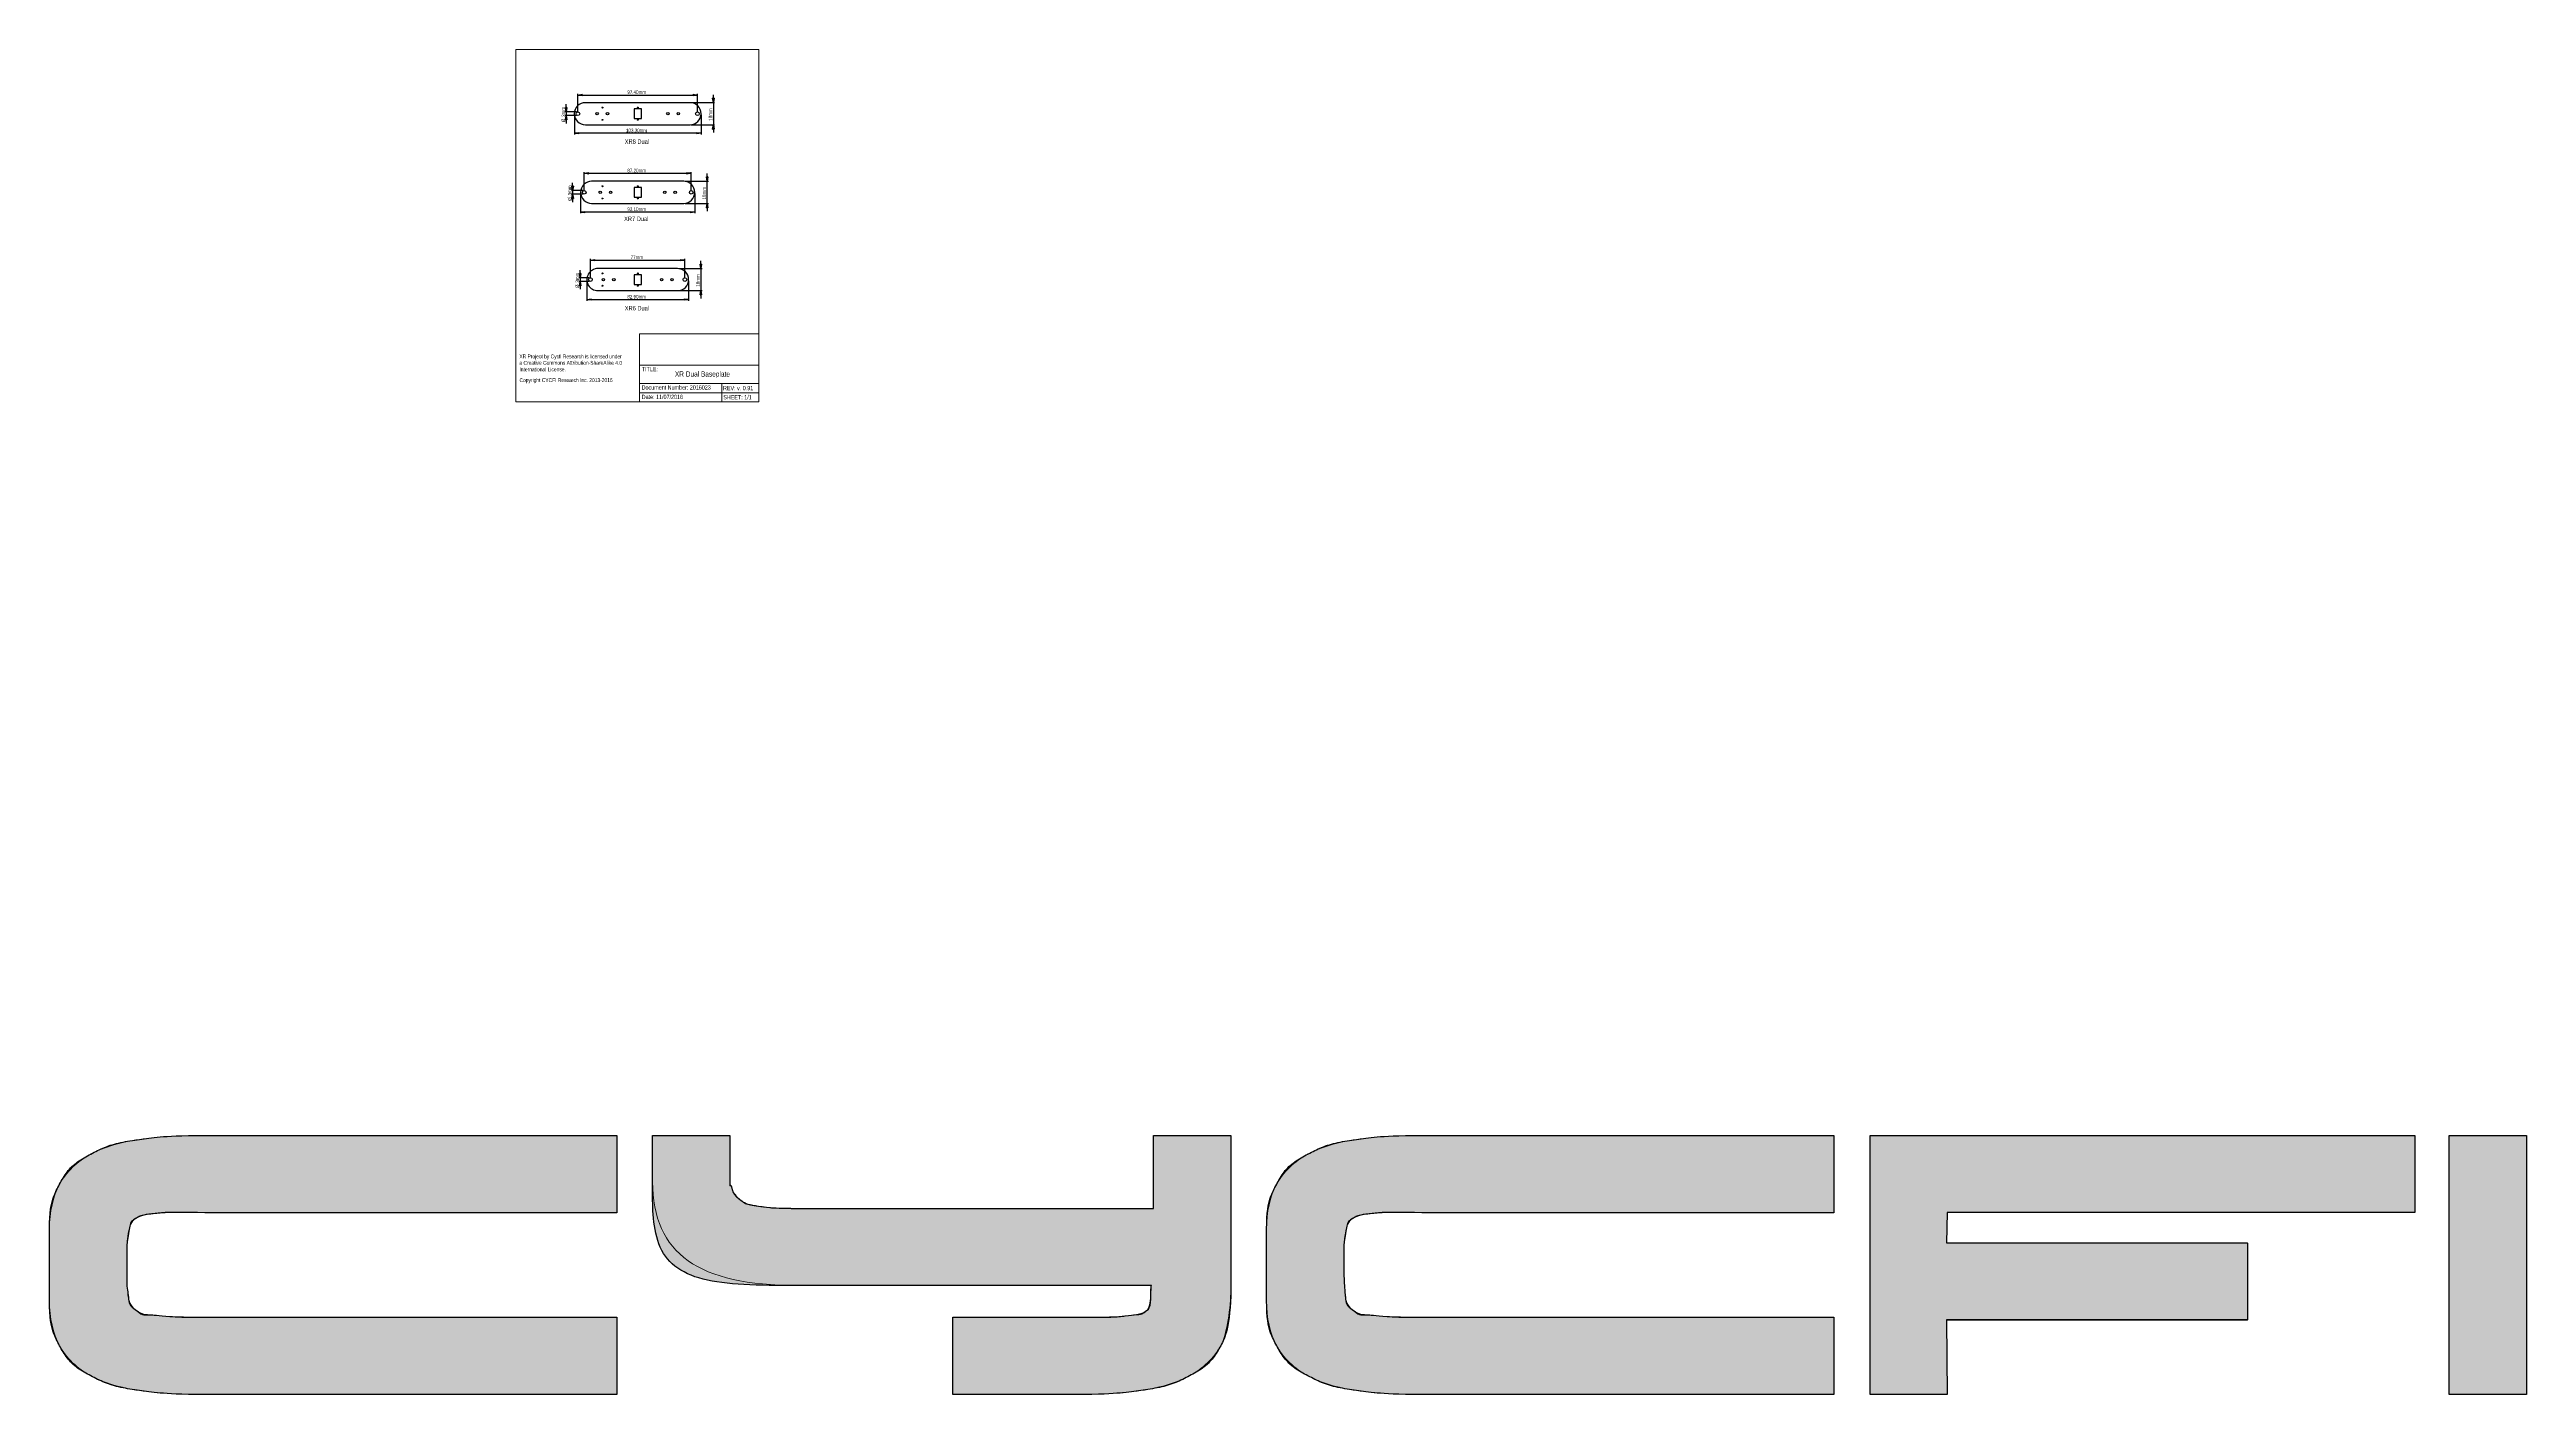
# Model space of a CAD drawing. Header units: millimetres. Extents: x -374 to 1644, y -804 to 292.
import ezdxf

# ---------------------------------------------------------------- set-up
doc = ezdxf.new("R2010")
doc.units = ezdxf.units.MM
doc.layers.add('LAYER_1', color=179, linetype='Continuous')
doc.styles.add('SLDTEXTSTYLE0', font='TXT', dxfattribs={"width": 0.75})
doc.dimstyles.new('SLDDIMSTYLE0', dxfattribs={"dimtxt": 2.910417, "dimasz": 3.556, "dimexe": 0, "dimexo": 0.0625, "dimgap": 0.727604, "dimtad": 1, "dimrnd": 1e-09, "dimzin": 12, "dimdsep": 46, "dimtxsty": 'SLDTEXTSTYLE0', "dimblk1": 'CLOSED', "dimblk2": 'CLOSED', "dimsah": 1, "dimcen": 0.09, "dimadec": 0, "dimazin": 3, "dimtfac": 1, "dimtmove": 0, "dimatfit": 0, "dimldrblk": 'CLOSED', "dimfxl": 1, "dimfrac": 2, "dimtolj": 1, "dimtzin": 12, "dimarcsym": 0})
doc.dimstyles.new('SLDDIMSTYLE1', dxfattribs={"dimtxt": 2.910417, "dimasz": 3.556, "dimexe": 0, "dimexo": 0.0625, "dimgap": 0.727604, "dimtad": 1, "dimrnd": 1e-09, "dimzin": 12, "dimdsep": 46, "dimtxsty": 'SLDTEXTSTYLE0', "dimblk1": 'CLOSED', "dimblk2": 'CLOSED', "dimsah": 1, "dimcen": 0.09, "dimadec": 0, "dimazin": 3, "dimtfac": 1, "dimtofl": 0, "dimtmove": 0, "dimatfit": 3, "dimldrblk": 'CLOSED', "dimfxl": 1, "dimfrac": 2, "dimtolj": 1, "dimtzin": 12, "dimarcsym": 0})
doc.dimstyles.new('SLDDIMSTYLE2', dxfattribs={"dimtxt": 2.910417, "dimasz": 3.556, "dimexe": 0, "dimexo": 0.0625, "dimgap": 0.727604, "dimtad": 1, "dimrnd": 1e-09, "dimzin": 4, "dimdsep": 46, "dimtxsty": 'SLDTEXTSTYLE0', "dimblk1": 'CLOSED', "dimblk2": 'CLOSED', "dimsah": 1, "dimcen": 0.09, "dimadec": 0, "dimazin": 1, "dimtfac": 1, "dimtofl": 0, "dimtmove": 0, "dimatfit": 3, "dimldrblk": 'CLOSED', "dimfxl": 1, "dimfrac": 2, "dimtolj": 1, "dimtzin": 12, "dimarcsym": 0})

# ---------------------------------------------------------------- blocks, each defined once
blk = doc.blocks.new('BLOCK 2')
at = {"layer": 'LAYER_1', "lineweight": 18}
for p, q in [((311.2, -160.8), (646.9, -160.8)), ((646.9, -160.8), (646.9, -223.7)), ((676.2, -160.8), (739.1, -160.8)), ((739.1, -160.8), (739.1, -199.3)), ((1084.4, -220.2), (1084.4, -160.8)), ((1084.4, -160.8), (1147.3, -160.8)), ((1147.3, -160.8), (1147.3, -286.7)), ((1303, -160.8), (1638.7, -160.8)), ((1638.7, -160.8), (1638.7, -223.7)), ((1668.3, -160.8), (2112.2, -160.8)), ((1668.3, -371.9), (1668.3, -160.8)), ((2112.2, -160.8), (2112.2, -223.7)), ((2140.3, -371.9), (2140.3, -160.8)), ((2140.3, -160.8), (2203.2, -160.8)), ((2203.2, -160.8), (2203.2, -371.9)), ((793.4, -220.2), (1084.4, -220.2)), ((184.7, -295.6), (184.7, -237.1)), ((646.9, -223.7), (311.2, -223.7)), ((1176.5, -295.6), (1176.5, -237.1)), ((1638.7, -223.7), (1303, -223.7)), ((1731.2, -223.7), (1730.7, -248.3)), ((2112.2, -223.7), (1731.2, -223.7)), ((247.7, -253.3), (247.7, -279.4)), ((1239.4, -253.3), (1239.4, -270.4)), ((1730.7, -248.3), (1975.9, -248.4)), ((1975.9, -248.4), (1975.9, -311.2)), ((311.2, -308.9), (646.9, -308.9)), ((646.9, -308.9), (646.9, -371.9)), ((920.9, -371.9), (920.9, -309)), ((920.9, -309), (1020.9, -309)), ((1303, -308.9), (1638.7, -308.9)), ((1638.7, -308.9), (1638.7, -371.9)), ((1975.9, -311.2), (1730.7, -311.2)), ((1730.7, -311.2), (1731.2, -371.9)), ((646.9, -371.9), (311.2, -371.9)), ((1020.9, -371.9), (920.9, -371.9)), ((1638.7, -371.9), (1303, -371.9)), ((1731.2, -371.9), (1668.3, -371.9)), ((2203.2, -371.9), (2140.3, -371.9))]:
    blk.add_line(p, q, dxfattribs=at)
for points, degree in [([(258.1, -164), (272.9, -161.9), (290.8, -160.8), (311.2, -160.8)], 3), ([(676.2, -198.5), (676.2, -191.9), (676.2, -160.8)], 2), ([(1249.9, -164), (1264.7, -161.9), (1282.6, -160.8), (1303, -160.8)], 3), ([(192.9, -200.6), (198.5, -190.3), (207.2, -182), (218.6, -175.9)], 3), ([(218.6, -175.9), (229.2, -170.3), (242.4, -166.3), (258.1, -164)], 3), ([(1184.7, -200.6), (1190.3, -190.3), (1199, -182), (1210.4, -175.9)], 3), ([(1210.4, -175.9), (1220.9, -170.3), (1234.2, -166.3), (1249.9, -164)], 3), ([(184.7, -237.1), (184.7, -222.8), (187.5, -210.6), (192.9, -200.6)], 3), ([(793.7, -283.1), (714, -283), (676.2, -257.4), (676.2, -198.5)], 3), ([(739.1, -199.3), (739.1, -203.4), (739.6, -199.6), (740.8, -203.9)], 3), ([(1176.5, -237.1), (1176.5, -222.8), (1179.3, -210.6), (1184.7, -200.6)], 3), ([(740.8, -203.9), (741.8, -207.7), (744.9, -211.2), (747.9, -213.5)], 3), ([(747.9, -213.5), (752.1, -216.7), (755.3, -217.2), (762.4, -218.4)], 3), ([(762.4, -218.4), (770.3, -219.6), (780.7, -220.2), (793.4, -220.2)], 3), ([(248.9, -240.5), (248, -248), (247.7, -249.8), (247.7, -253.3)], 3), ([(255.1, -228.5), (251.1, -230.8), (250.2, -234.3), (248.9, -240.5)], 3), ([(271, -224.4), (260.1, -225.6), (257.7, -227), (255.1, -228.5)], 3), ([(311.2, -223.7), (294.5, -223.7), (280.6, -223.3), (271, -224.4)], 3), ([(1240.7, -240.5), (1239.8, -248), (1239.4, -249.8), (1239.4, -253.3)], 3), ([(1246.9, -228.5), (1242.9, -230.8), (1242, -234.3), (1240.7, -240.5)], 3), ([(1262.8, -224.4), (1251.9, -225.6), (1249.5, -227), (1246.9, -228.5)], 3), ([(1303, -223.7), (1286.3, -223.7), (1272.4, -223.3), (1262.8, -224.4)], 3), ([(247.7, -279.4), (247.7, -282.9), (248.3, -286.9), (248.9, -292.3)], 3), ([(1239.4, -270.4), (1239.4, -273.9), (1240.1, -286.9), (1240.7, -292.3)], 3), ([(192.9, -332.1), (187.5, -322.1), (184.7, -309.8), (184.7, -295.6)], 3), ([(248.9, -292.3), (249.1, -292.4), (249.3, -298.7), (254.7, -302.8)], 3), ([(1082.6, -283.1), (873.4, -283.2), (793.7, -283.1)], 2), ([(1079.3, -303.1), (1082.8, -300), (1082.1, -283.6), (1082.6, -283.1)], 3), ([(1147.3, -286.7), (1147.3, -300.8), (1144.6, -322.1), (1139.1, -332.1)], 3), ([(1184.7, -332.1), (1179.3, -322.1), (1176.5, -309.8), (1176.5, -295.6)], 3), ([(1240.7, -292.3), (1240.9, -292.4), (1241, -298.7), (1246.4, -302.8)], 3), ([(254.7, -302.8), (261, -307.7), (264.2, -306.5), (271.5, -307.3)], 3), ([(271.5, -307.3), (281.2, -308.4), (294.5, -308.9), (311.2, -308.9)], 3), ([(1020.9, -309), (1037.6, -309), (1051.6, -309), (1061.1, -307.9)], 3), ([(1061.1, -307.9), (1071.8, -306.7), (1075.8, -306.1), (1079.3, -303.1)], 3), ([(1246.4, -302.8), (1252.8, -307.7), (1256, -306.5), (1263.3, -307.3)], 3), ([(1263.3, -307.3), (1272.9, -308.4), (1286.3, -308.9), (1303, -308.9)], 3), ([(218.6, -356.8), (207.2, -350.7), (198.5, -342.4), (192.9, -332.1)], 3), ([(1139.1, -332.1), (1133.5, -342.4), (1124.9, -350.7), (1113.4, -356.8)], 3), ([(1210.4, -356.8), (1199, -350.7), (1190.3, -342.4), (1184.7, -332.1)], 3), ([(258.1, -368.7), (242.4, -366.4), (229.2, -362.4), (218.6, -356.8)], 3), ([(1113.4, -356.8), (1102.9, -362.4), (1089.6, -366.4), (1074, -368.7)], 3), ([(1249.9, -368.7), (1234.2, -366.4), (1220.9, -362.4), (1210.4, -356.8)], 3), ([(311.2, -371.9), (290.7, -371.9), (272.9, -370.8), (258.1, -368.7)], 3), ([(1074, -368.7), (1059.2, -370.8), (1041.3, -371.9), (1020.9, -371.9)], 3), ([(1303, -371.9), (1282.5, -371.9), (1264.6, -370.8), (1249.9, -368.7)], 3)]:
    blk.add_open_spline(points, degree=degree, dxfattribs=at)
blk = doc.blocks.new('SW_NOTE_0')
at = {"layer": 'LAYER_1', "color": 0, "char_height": 3.175, "attachment_point": 1, "style": 'SLDTEXTSTYLE0'}
for s, insert in [('XR Project by Cycfi Research is licensed under', (0, 4.1)), ('a Creative Commons Attribution-ShareAlike 4.0', (0, -1.1)), ('International License.', (0, -6.4))]:
    blk.add_mtext(s, dxfattribs=dict(at, insert=insert))
blk = doc.blocks.new('_CLOSED')
at = {"color": 0, "linetype": 'ByBlock', "lineweight": -2}
for p, q in [((-1, 0.166667), (0, 0)), ((-1, 0.166667), (-1, -0.166667)), ((0, 0), (-1, -0.166667)), ((0, 0), (-1, 0))]:
    blk.add_line(p, q, dxfattribs=at)
blk = doc.blocks.new('_D')
at = {"layer": 'LAYER_1'}
for p, q in [((65.7, 106.3), (57.3, 106.3)), ((65.7, 103.3), (57.3, 103.3)), ((58.3, 106.3), (58.3, 112.6)), ((58.3, 106.3), (58.3, 103.3)), ((58.3, 103.3), (58.3, 96.9))]:
    blk.add_line(p, q, dxfattribs=at)
at = {"layer": 'LAYER_1', "xscale": 3.556, "yscale": 3.556}
for p, rotation in [((58.3, 106.3, -1.5), 270), ((58.3, 103.3, -1.5), 90)]:
    blk.add_blockref('_CLOSED', p, dxfattribs=dict(at, rotation=rotation))
at = {"layer": 'LAYER_1', "char_height": 2.91, "attachment_point": 1, "rotation": 90, "style": 'SLDTEXTSTYLE0'}
for s, insert in [('3mm', (54.6, 102.3)), ('%%c', (54.6, 97.9))]:
    blk.add_mtext(s, dxfattribs=dict(at, insert=insert))
blk = doc.blocks.new('_D_1')
at = {"layer": 'LAYER_1'}
for p, q in [((66.7, 105.8), (66.7, 121.6)), ((143.7, 105.8), (143.7, 121.6)), ((66.7, 120.6), (143.7, 120.6))]:
    blk.add_line(p, q, dxfattribs=at)
at = {"layer": 'LAYER_1', "xscale": 3.556, "yscale": 3.556, "rotation": 180}
blk.add_blockref('_CLOSED', (66.7, 120.6, -1.5), dxfattribs=at)
at = {"layer": 'LAYER_1', "xscale": 3.556, "yscale": 3.556}
blk.add_blockref('_CLOSED', (143.7, 120.6, -1.5), dxfattribs=at)
at = {"layer": 'LAYER_1', "insert": (99.5, 124.4), "char_height": 2.91, "attachment_point": 1, "style": 'SLDTEXTSTYLE0'}
blk.add_mtext('77mm', dxfattribs=at)
blk = doc.blocks.new('_D_2')
at = {"layer": 'LAYER_1'}
for p, q in [((138.7, 113.8), (157.7, 113.8)), ((156.7, 113.8), (156.7, 120.1)), ((156.7, 113.8), (156.7, 95.8)), ((138.7, 95.8), (157.7, 95.8)), ((156.7, 95.8), (156.7, 89.4))]:
    blk.add_line(p, q, dxfattribs=at)
at = {"layer": 'LAYER_1', "xscale": 3.556, "yscale": 3.556}
for p, rotation in [((156.7, 113.8, -1.5), 270), ((156.7, 95.8, -1.5), 90)]:
    blk.add_blockref('_CLOSED', p, dxfattribs=dict(at, rotation=rotation))
at = {"layer": 'LAYER_1', "insert": (152.9, 99), "char_height": 2.91, "attachment_point": 1, "rotation": 90, "style": 'SLDTEXTSTYLE0'}
blk.add_mtext('18mm', dxfattribs=at)
blk = doc.blocks.new('_D_3')
at = {"layer": 'LAYER_1'}
for p, q in [((63.8, 103.8), (63.8, 87.6)), ((146.7, 103.8), (146.7, 87.6)), ((63.8, 88.6), (146.7, 88.6))]:
    blk.add_line(p, q, dxfattribs=at)
at = {"layer": 'LAYER_1', "xscale": 3.556, "yscale": 3.556, "rotation": 180}
blk.add_blockref('_CLOSED', (63.8, 88.6, -1.5), dxfattribs=at)
at = {"layer": 'LAYER_1', "xscale": 3.556, "yscale": 3.556}
blk.add_blockref('_CLOSED', (146.7, 88.6, -1.5), dxfattribs=at)
at = {"layer": 'LAYER_1', "insert": (96.8, 92.3), "char_height": 2.91, "attachment_point": 1, "style": 'SLDTEXTSTYLE0'}
blk.add_mtext('82.90mm', dxfattribs=at)
blk = doc.blocks.new('_D_4')
at = {"layer": 'LAYER_1'}
for p, q in [((52.2, 177.4), (52.2, 183.7)), ((60.6, 177.4), (51.2, 177.4)), ((60.6, 174.4), (51.2, 174.4)), ((52.2, 177.4), (52.2, 174.4)), ((52.2, 174.4), (52.2, 168))]:
    blk.add_line(p, q, dxfattribs=at)
at = {"layer": 'LAYER_1', "xscale": 3.556, "yscale": 3.556}
for p, rotation in [((52.2, 177.4, -1.5), 270), ((52.2, 174.4, -1.5), 90)]:
    blk.add_blockref('_CLOSED', p, dxfattribs=dict(at, rotation=rotation))
at = {"layer": 'LAYER_1', "char_height": 2.91, "attachment_point": 1, "rotation": 90, "style": 'SLDTEXTSTYLE0'}
for s, insert in [('%%c', (48.4, 169)), ('3mm', (48.4, 173.4))]:
    blk.add_mtext(s, dxfattribs=dict(at, insert=insert))
blk = doc.blocks.new('_D_5')
at = {"layer": 'LAYER_1'}
for p, q in [((143.8, 184.9), (162.8, 184.9)), ((161.8, 184.9), (161.8, 191.2)), ((161.8, 166.9), (161.8, 184.9)), ((143.8, 166.9), (162.8, 166.9)), ((161.8, 166.9), (161.8, 160.5))]:
    blk.add_line(p, q, dxfattribs=at)
at = {"layer": 'LAYER_1', "xscale": 3.556, "yscale": 3.556}
for p, rotation in [((161.8, 184.9, -1.5), 270), ((161.8, 166.9, -1.5), 90)]:
    blk.add_blockref('_CLOSED', p, dxfattribs=dict(at, rotation=rotation))
at = {"layer": 'LAYER_1', "insert": (158, 170.1), "char_height": 2.91, "attachment_point": 1, "rotation": 90, "style": 'SLDTEXTSTYLE0'}
blk.add_mtext('18mm', dxfattribs=at)
blk = doc.blocks.new('_D_6')
at = {"layer": 'LAYER_1'}
for p, q in [((61.6, 176.9), (61.6, 192.4)), ((61.6, 191.4), (148.8, 191.4)), ((148.8, 176.9), (148.8, 192.4))]:
    blk.add_line(p, q, dxfattribs=at)
at = {"layer": 'LAYER_1', "xscale": 3.556, "yscale": 3.556, "rotation": 180}
blk.add_blockref('_CLOSED', (61.6, 191.4, -1.5), dxfattribs=at)
at = {"layer": 'LAYER_1', "xscale": 3.556, "yscale": 3.556}
blk.add_blockref('_CLOSED', (148.8, 191.4, -1.5), dxfattribs=at)
at = {"layer": 'LAYER_1', "insert": (96.8, 195.1), "char_height": 2.91, "attachment_point": 1, "style": 'SLDTEXTSTYLE0'}
blk.add_mtext('87.20mm', dxfattribs=at)
blk = doc.blocks.new('_D_7')
at = {"layer": 'LAYER_1'}
for p, q in [((58.7, 174.9), (58.7, 158.8)), ((151.8, 174.9), (151.8, 158.8)), ((151.8, 159.8), (58.7, 159.8))]:
    blk.add_line(p, q, dxfattribs=at)
at = {"layer": 'LAYER_1', "xscale": 3.556, "yscale": 3.556, "rotation": 180}
blk.add_blockref('_CLOSED', (58.7, 159.8, -1.5), dxfattribs=at)
at = {"layer": 'LAYER_1', "xscale": 3.556, "yscale": 3.556}
blk.add_blockref('_CLOSED', (151.8, 159.8, -1.5), dxfattribs=at)
at = {"layer": 'LAYER_1', "insert": (96.8, 163.6), "char_height": 2.91, "attachment_point": 1, "style": 'SLDTEXTSTYLE0'}
blk.add_mtext('93.10mm', dxfattribs=at)
blk = doc.blocks.new('_D_8')
at = {"layer": 'LAYER_1'}
for p, q in [((56.5, 241), (56.5, 256.2)), ((56.5, 255.2), (153.9, 255.2)), ((153.9, 241), (153.9, 256.2))]:
    blk.add_line(p, q, dxfattribs=at)
at = {"layer": 'LAYER_1', "xscale": 3.556, "yscale": 3.556, "rotation": 180}
blk.add_blockref('_CLOSED', (56.5, 255.2, -1.5), dxfattribs=at)
at = {"layer": 'LAYER_1', "xscale": 3.556, "yscale": 3.556}
blk.add_blockref('_CLOSED', (153.9, 255.2, -1.5), dxfattribs=at)
at = {"layer": 'LAYER_1', "insert": (96.8, 259), "char_height": 2.91, "attachment_point": 1, "style": 'SLDTEXTSTYLE0'}
blk.add_mtext('97.40mm', dxfattribs=at)
blk = doc.blocks.new('_D_9')
at = {"layer": 'LAYER_1'}
for p, q in [((148.9, 249), (167.9, 249)), ((166.9, 249), (166.9, 255.3)), ((166.9, 249), (166.9, 231)), ((148.9, 231), (167.9, 231)), ((166.9, 231), (166.9, 224.6))]:
    blk.add_line(p, q, dxfattribs=at)
at = {"layer": 'LAYER_1', "xscale": 3.556, "yscale": 3.556}
for p, rotation in [((166.9, 249, -1.5), 270), ((166.9, 231, -1.5), 90)]:
    blk.add_blockref('_CLOSED', p, dxfattribs=dict(at, rotation=rotation))
at = {"layer": 'LAYER_1', "insert": (163.1, 234.2), "char_height": 2.91, "attachment_point": 1, "rotation": 90, "style": 'SLDTEXTSTYLE0'}
blk.add_mtext('18mm', dxfattribs=at)
blk = doc.blocks.new('_D_10')
at = {"layer": 'LAYER_1'}
for p, q in [((46.9, 241.5), (46.9, 247.8)), ((55.5, 241.5), (45.9, 241.5)), ((55.5, 238.5), (45.9, 238.5)), ((46.9, 241.5), (46.9, 238.5)), ((46.9, 238.5), (46.9, 232.1))]:
    blk.add_line(p, q, dxfattribs=at)
at = {"layer": 'LAYER_1', "xscale": 3.556, "yscale": 3.556}
for p, rotation in [((46.9, 241.5, -1.5), 270), ((46.9, 238.5, -1.5), 90)]:
    blk.add_blockref('_CLOSED', p, dxfattribs=dict(at, rotation=rotation))
at = {"layer": 'LAYER_1', "char_height": 2.91, "attachment_point": 1, "rotation": 90, "style": 'SLDTEXTSTYLE0'}
for s, insert in [('3mm', (43.2, 237.4)), ('%%c', (43.2, 233.1))]:
    blk.add_mtext(s, dxfattribs=dict(at, insert=insert))
blk = doc.blocks.new('_D_11')
at = {"layer": 'LAYER_1'}
for p, q in [((53.6, 239), (53.6, 223.1)), ((156.9, 224.1), (53.6, 224.1)), ((156.9, 239), (156.9, 223.1))]:
    blk.add_line(p, q, dxfattribs=at)
at = {"layer": 'LAYER_1', "xscale": 3.556, "yscale": 3.556, "rotation": 180}
blk.add_blockref('_CLOSED', (53.6, 224.1, -1.5), dxfattribs=at)
at = {"layer": 'LAYER_1', "xscale": 3.556, "yscale": 3.556}
blk.add_blockref('_CLOSED', (156.9, 224.1, -1.5), dxfattribs=at)
at = {"layer": 'LAYER_1', "insert": (95.7, 227.8), "char_height": 2.91, "attachment_point": 1, "style": 'SLDTEXTSTYLE0'}
blk.add_mtext('103.30mm', dxfattribs=at)

msp = doc.modelspace()

# ---------------------------------------------------------------- hatches: boundary and pattern name
at = {"layer": 'LAYER_1'}
h = msp.add_hatch(color=250, dxfattribs=at)
edge = h.paths.add_edge_path(flags=0)
edge.add_line((88.145, -740.747), (88.145, -803.663))
edge.add_line((88.145, -803.663), (-247.604, -803.663))
edge.add_spline(control_points=[(-247.604, -803.663), (-268.081, -803.663), (-285.941, -802.587), (-300.703, -800.46), (-316.366, -798.211), (-329.65, -794.212), (-340.168, -788.603), (-351.613, -782.504), (-360.268, -774.182), (-365.877, -763.866), (-371.293, -753.907), (-374.059, -741.639), (-374.059, -727.411)], knot_values=[0, 0, 0, 0, 1, 2, 3, 4, 5, 6, 7, 8, 9, 10, 10, 10, 10], weights=[1, 1, 1, 1, 1, 1, 1, 1, 1, 1, 1, 1, 1], degree=3, periodic=0)
edge.add_line((-374.059, -727.411), (-374.059, -668.87))
edge.add_spline(control_points=[(-374.059, -668.87), (-374.059, -654.641), (-371.293, -642.373), (-365.868, -632.406), (-360.268, -622.098), (-351.613, -613.776), (-340.159, -607.668), (-329.65, -602.068), (-316.366, -598.069), (-300.694, -595.82), (-285.879, -593.694), (-268.019, -592.617), (-247.604, -592.617)], knot_values=[0, 0, 0, 0, 1, 2, 3, 4, 5, 6, 7, 8, 9, 10, 10, 10, 10], weights=[1, 1, 1, 1, 1, 1, 1, 1, 1, 1, 1, 1, 1], degree=3, periodic=0)
edge.add_line((-247.604, -592.617), (88.145, -592.617))
edge.add_line((88.145, -592.617), (88.145, -655.534))
edge.add_line((88.145, -655.534), (-247.604, -655.534))
edge.add_spline(control_points=[(-247.604, -655.534), (-264.318, -655.534), (-278.196, -655.131), (-287.822, -656.208), (-298.664, -657.406), (-301.088, -658.754), (-303.669, -660.259), (-307.721, -662.622), (-308.587, -666.148), (-309.9, -672.317), (-310.818, -679.834), (-311.133, -681.584), (-311.133, -685.093)], knot_values=[0, 0, 0, 0, 1, 2, 3, 4, 5, 6, 7, 8, 9, 10, 10, 10, 10], weights=[1, 1, 1, 1, 1, 1, 1, 1, 1, 1, 1, 1, 1], degree=3, periodic=0)
edge.add_line((-311.133, -685.093), (-311.133, -711.196))
edge.add_spline(control_points=[(-311.133, -711.196), (-311.133, -714.696), (-310.495, -718.713), (-309.856, -724.051), (-309.716, -724.243), (-309.541, -730.491), (-304.133, -734.63), (-297.806, -739.469), (-294.569, -738.349), (-287.288, -739.137), (-277.645, -740.178), (-264.3, -740.747), (-247.604, -740.747)], knot_values=[0, 0, 0, 0, 1, 2, 3, 4, 5, 6, 7, 8, 9, 10, 10, 10, 10], weights=[1, 1, 1, 1, 1, 1, 1, 1, 1, 1, 1, 1, 1], degree=3, periodic=0)
edge.add_line((-247.604, -740.747), (88.145, -740.747))
h = msp.add_hatch(color=250, dxfattribs=at)
edge = h.paths.add_edge_path(flags=0)
edge.add_spline(control_points=[(588.519, -718.45), (588.519, -732.644), (585.762, -753.916), (580.337, -763.874), (574.719, -774.191), (566.073, -782.504), (554.637, -788.612), (544.118, -794.23), (530.844, -798.203), (515.163, -800.46), (500.357, -802.595), (482.497, -803.663), (462.073, -803.663)], knot_values=[0, 0, 0, 0, 1, 2, 3, 4, 5, 6, 7, 8, 9, 10, 10, 10, 10], weights=[1, 1, 1, 1, 1, 1, 1, 1, 1, 1, 1, 1, 1], degree=3, periodic=0)
edge.add_line((462.073, -803.663), (362.107, -803.663))
edge.add_line((362.107, -803.663), (362.107, -740.755))
edge.add_line((362.107, -740.755), (462.073, -740.755))
edge.add_spline(control_points=[(462.073, -740.755), (478.769, -740.755), (492.814, -740.79), (502.335, -739.714), (513.028, -738.524), (517.035, -737.894), (520.501, -734.884), (524.001, -731.839), (523.301, -715.388), (523.808, -714.924)], knot_values=[0, 0, 0, 0, 1, 2, 3, 4, 5, 6, 7, 7, 7, 7], weights=[1, 1, 1, 1, 1, 1, 1, 1, 1, 1], degree=3, periodic=0)
edge.add_spline(control_points=[(523.808, -714.924), (314.609, -715.038), (234.892, -714.924), (155.174, -714.81), (117.372, -689.18), (117.372, -630.35), (117.372, -623.704), (117.372, -592.617)], knot_values=[0, 0, 0, 0, 1, 2, 3, 4, 5, 5, 5, 5], weights=[1, 1, 1, 1, 1, 1, 1, 1], degree=3, periodic=0)
edge.add_line((117.372, -592.617), (180.28, -592.617))
edge.add_line((180.28, -592.617), (180.28, -631.102))
edge.add_spline(control_points=[(180.28, -631.102), (180.28, -635.224), (180.84, -631.365), (181.986, -635.688), (182.992, -639.485), (186.072, -643.012), (189.109, -645.313), (193.3, -648.472), (196.468, -649.05), (203.6, -650.152), (211.519, -651.386), (221.95, -652.016), (234.585, -652.016)], knot_values=[0, 0, 0, 0, 1, 2, 3, 4, 5, 6, 7, 8, 9, 10, 10, 10, 10], weights=[1, 1, 1, 1, 1, 1, 1, 1, 1, 1, 1, 1, 1], degree=3, periodic=0)
edge.add_line((234.585, -652.016), (525.602, -652.016))
edge.add_line((525.602, -652.016), (525.602, -592.617))
edge.add_line((525.602, -592.617), (588.519, -592.617))
edge.add_line((588.519, -592.617), (588.519, -718.45))
h = msp.add_hatch(color=250, dxfattribs=at)
edge = h.paths.add_edge_path(flags=0)
edge.add_line((1079.936, -740.747), (1079.936, -803.663))
edge.add_line((1079.936, -803.663), (744.178, -803.663))
edge.add_spline(control_points=[(744.178, -803.663), (723.701, -803.663), (705.833, -802.587), (691.079, -800.46), (675.416, -798.211), (662.133, -794.212), (651.614, -788.603), (640.173, -782.504), (631.519, -774.182), (625.901, -763.866), (620.484, -753.907), (617.728, -741.639), (617.728, -727.411)], knot_values=[0, 0, 0, 0, 1, 2, 3, 4, 5, 6, 7, 8, 9, 10, 10, 10, 10], weights=[1, 1, 1, 1, 1, 1, 1, 1, 1, 1, 1, 1, 1], degree=3, periodic=0)
edge.add_line((617.728, -727.411), (617.728, -668.87))
edge.add_spline(control_points=[(617.728, -668.87), (617.728, -654.641), (620.484, -642.373), (625.91, -632.406), (631.519, -622.098), (640.173, -613.776), (651.614, -607.668), (662.133, -602.068), (675.416, -598.069), (691.097, -595.82), (705.903, -593.694), (723.771, -592.617), (744.178, -592.617)], knot_values=[0, 0, 0, 0, 1, 2, 3, 4, 5, 6, 7, 8, 9, 10, 10, 10, 10], weights=[1, 1, 1, 1, 1, 1, 1, 1, 1, 1, 1, 1, 1], degree=3, periodic=0)
edge.add_line((744.178, -592.617), (1079.936, -592.617))
edge.add_line((1079.936, -592.617), (1079.936, -655.534))
edge.add_line((1079.936, -655.534), (744.178, -655.534))
edge.add_spline(control_points=[(744.178, -655.534), (727.464, -655.534), (713.586, -655.131), (703.96, -656.208), (693.127, -657.406), (690.694, -658.754), (688.104, -660.259), (684.061, -662.622), (683.204, -666.148), (681.891, -672.317), (680.964, -679.834), (680.649, -681.584), (680.649, -685.093)], knot_values=[0, 0, 0, 0, 1, 2, 3, 4, 5, 6, 7, 8, 9, 10, 10, 10, 10], weights=[1, 1, 1, 1, 1, 1, 1, 1, 1, 1, 1, 1, 1], degree=3, periodic=0)
edge.add_line((680.649, -685.093), (680.649, -702.236))
edge.add_spline(control_points=[(680.649, -702.236), (680.649, -705.736), (681.279, -718.713), (681.926, -724.051), (682.066, -724.243), (682.241, -730.491), (687.649, -734.63), (693.967, -739.469), (697.222, -738.349), (704.503, -739.137), (714.128, -740.178), (727.482, -740.747), (744.178, -740.747)], knot_values=[0, 0, 0, 0, 1, 2, 3, 4, 5, 6, 7, 8, 9, 10, 10, 10, 10], weights=[1, 1, 1, 1, 1, 1, 1, 1, 1, 1, 1, 1, 1], degree=3, periodic=0)
edge.add_line((744.178, -740.747), (1079.936, -740.747))
for points in [[(1109.46, -803.663), (1109.46, -592.617), (1553.41, -592.617), (1553.41, -655.525), (1172.377, -655.525), (1171.852, -680.066), (1417.147, -680.25), (1417.147, -742.987), (1171.852, -742.987), (1172.377, -803.663)], [(1644.398, -592.617), (1644.398, -803.663), (1581.482, -803.663), (1581.482, -592.617)]]:
    msp.add_hatch(color=250, dxfattribs=at).paths.add_polyline_path(points, flags=0)

# ---------------------------------------------------------------- linework, layer by layer
at = {"color": 7, "linetype": 'Continuous', "lineweight": 18}
for p, q in [((5.891, 292.257), (5.891, 5.257)), ((16.62, 292.257), (5.891, 292.257)), ((203.82, 292.257), (16.62, 292.257)), ((203.82, 5.257), (203.82, 292.257)), ((106.742, 60.507), (203.82, 60.507)), ((106.742, 60.507), (106.742, 5.257)), ((203.82, 35.033), (106.742, 35.033)), ((5.891, 5.257), (16.62, 5.257)), ((16.62, 5.257), (203.82, 5.257)), ((106.742, 20.016), (203.82, 20.016)), ((106.742, 12.406), (203.82, 12.406)), ((173.663, 12.406), (173.663, 20.016)), ((173.663, 5.257), (173.663, 12.406))]:
    msp.add_line(p, q, dxfattribs=at)
at = {"color": 7, "linetype": 'Continuous', "lineweight": 25}
for p, q in [((147.897, 248.965), (62.597, 248.965)), ((108.247, 243.965), (102.247, 243.965)), ((102.247, 243.965), (102.247, 235.965)), ((108.247, 235.965), (108.247, 243.965)), ((62.597, 230.965), (147.897, 230.965)), ((102.247, 235.965), (108.247, 235.965)), ((142.797, 184.881), (67.697, 184.881)), ((67.697, 166.881), (142.797, 166.881)), ((108.247, 179.881), (102.247, 179.881)), ((102.247, 179.881), (102.247, 171.881)), ((102.247, 171.881), (108.247, 171.881)), ((108.247, 171.881), (108.247, 179.881)), ((137.697, 113.795), (72.797, 113.795)), ((108.247, 108.795), (102.247, 108.795)), ((102.247, 108.795), (102.247, 100.795)), ((108.247, 100.795), (108.247, 108.795)), ((72.797, 95.795), (137.697, 95.795)), ((102.247, 100.795), (108.247, 100.795))]:
    msp.add_line(p, q, dxfattribs=at)
for centre, radius in [((76.447, 244.965), 0.39), ((105.247, 244.965), 0.39), ((56.547, 239.965), 1.5), ((72.147, 239.965), 1.025), ((76.447, 234.965), 0.39), ((80.647, 239.965), 1.025), ((105.247, 234.965), 0.39), ((129.847, 239.965), 1.025), ((138.347, 239.965), 1.025), ((153.947, 239.965), 1.5), ((61.647, 175.881), 1.5), ((74.697, 175.881), 1.025), ((76.447, 180.881), 0.39), ((76.447, 170.881), 0.39), ((83.197, 175.881), 1.025), ((105.247, 180.881), 0.39), ((105.247, 170.881), 0.39), ((127.297, 175.881), 1.025), ((135.797, 175.881), 1.025), ((148.847, 175.881), 1.5), ((66.747, 104.795), 1.5), ((76.447, 109.795), 0.39), ((77.247, 104.795), 1.025), ((85.747, 104.795), 1.025), ((105.247, 109.795), 0.39), ((124.747, 104.795), 1.025), ((133.247, 104.795), 1.025), ((143.747, 104.795), 1.5), ((76.447, 99.795), 0.39), ((105.247, 99.795), 0.39)]:
    msp.add_circle(centre, radius, dxfattribs=at)
for centre, start, end in [((62.597, 239.965), 90, 270), ((147.897, 239.965), 270, 90), ((67.697, 175.881), 90, 270), ((142.797, 175.881), 270, 90), ((72.797, 104.795), 89.999998, 270.000002), ((137.697, 104.795), 270, 90)]:
    msp.add_arc(centre, 9, start, end, dxfattribs=at)
at = {"layer": 'LAYER_1'}
for p, q in [((-247.604, -592.617), (88.145, -592.617)), ((88.145, -592.617), (88.145, -655.534)), ((117.372, -592.617), (180.28, -592.617)), ((180.28, -592.617), (180.28, -631.102)), ((525.602, -652.016), (525.602, -592.617)), ((525.602, -592.617), (588.519, -592.617)), ((588.519, -592.617), (588.519, -718.45)), ((744.178, -592.617), (1079.936, -592.617)), ((1079.936, -592.617), (1079.936, -655.534)), ((1109.46, -592.617), (1553.41, -592.617)), ((1109.46, -803.663), (1109.46, -592.617)), ((1553.41, -592.617), (1553.41, -655.525)), ((1581.482, -803.663), (1581.482, -592.617)), ((1581.482, -592.617), (1644.398, -592.617)), ((1644.398, -592.617), (1644.398, -803.663)), ((88.145, -655.534), (-247.604, -655.534)), ((234.585, -652.016), (525.602, -652.016)), ((1079.936, -655.534), (744.178, -655.534)), ((1172.377, -655.525), (1171.852, -680.066)), ((1553.41, -655.525), (1172.377, -655.525)), ((-374.059, -727.411), (-374.059, -668.87)), ((-311.133, -685.093), (-311.133, -711.196)), ((617.728, -727.411), (617.728, -668.87)), ((680.649, -685.093), (680.649, -702.236)), ((1171.852, -680.066), (1417.147, -680.25)), ((1417.147, -680.25), (1417.147, -742.987)), ((-247.604, -740.747), (88.145, -740.747)), ((88.145, -740.747), (88.145, -803.663)), ((362.107, -803.663), (362.107, -740.755)), ((362.107, -740.755), (462.073, -740.755)), ((744.178, -740.747), (1079.936, -740.747)), ((1079.936, -740.747), (1079.936, -803.663)), ((1417.147, -742.987), (1171.852, -742.987)), ((1171.852, -742.987), (1172.377, -803.663)), ((88.145, -803.663), (-247.604, -803.663)), ((462.073, -803.663), (362.107, -803.663)), ((1079.936, -803.663), (744.178, -803.663)), ((1172.377, -803.663), (1109.46, -803.663)), ((1644.398, -803.663), (1581.482, -803.663))]:
    msp.add_line(p, q, dxfattribs=at)
for points in [[(-374.059, -668.87), (-374.059, -654.641), (-371.293, -642.373), (-365.868, -632.406), (-360.268, -622.098), (-351.613, -613.776), (-340.159, -607.668), (-329.65, -602.068), (-316.366, -598.069), (-300.694, -595.82), (-285.879, -593.694), (-268.019, -592.617), (-247.604, -592.617)], [(523.808, -714.924), (314.609, -715.038), (234.892, -714.924), (155.174, -714.81), (117.372, -689.18), (117.372, -630.35), (117.372, -623.704), (117.372, -592.617)], [(617.728, -668.87), (617.728, -654.641), (620.484, -642.373), (625.91, -632.406), (631.519, -622.098), (640.173, -613.776), (651.614, -607.668), (662.133, -602.068), (675.416, -598.069), (691.097, -595.82), (705.903, -593.694), (723.771, -592.617), (744.178, -592.617)], [(180.28, -631.102), (180.28, -635.224), (180.84, -631.365), (181.986, -635.688), (182.992, -639.485), (186.072, -643.012), (189.109, -645.313), (193.3, -648.472), (196.468, -649.05), (203.6, -650.152), (211.519, -651.386), (221.95, -652.016), (234.585, -652.016)], [(-247.604, -655.534), (-264.318, -655.534), (-278.196, -655.131), (-287.822, -656.208), (-298.664, -657.406), (-301.088, -658.754), (-303.669, -660.259), (-307.721, -662.622), (-308.587, -666.148), (-309.9, -672.317), (-310.818, -679.834), (-311.133, -681.584), (-311.133, -685.093)], [(744.178, -655.534), (727.464, -655.534), (713.586, -655.131), (703.96, -656.208), (693.127, -657.406), (690.694, -658.754), (688.104, -660.259), (684.061, -662.622), (683.204, -666.148), (681.891, -672.317), (680.964, -679.834), (680.649, -681.584), (680.649, -685.093)], [(680.649, -702.236), (680.649, -705.736), (681.279, -718.713), (681.926, -724.051), (682.066, -724.243), (682.241, -730.491), (687.649, -734.63), (693.967, -739.469), (697.222, -738.349), (704.503, -739.137), (714.128, -740.178), (727.482, -740.747), (744.178, -740.747)], [(-311.133, -711.196), (-311.133, -714.696), (-310.495, -718.713), (-309.856, -724.051), (-309.716, -724.243), (-309.541, -730.491), (-304.133, -734.63), (-297.806, -739.469), (-294.569, -738.349), (-287.288, -739.137), (-277.645, -740.178), (-264.3, -740.747), (-247.604, -740.747)], [(462.073, -740.755), (478.769, -740.755), (492.814, -740.79), (502.335, -739.714), (513.028, -738.524), (517.035, -737.894), (520.501, -734.884), (524.001, -731.839), (523.301, -715.388), (523.808, -714.924)], [(588.519, -718.45), (588.519, -732.644), (585.762, -753.916), (580.337, -763.874), (574.719, -774.191), (566.073, -782.504), (554.637, -788.612), (544.118, -794.23), (530.844, -798.203), (515.163, -800.46), (500.357, -802.595), (482.497, -803.663), (462.073, -803.663)], [(-247.604, -803.663), (-268.081, -803.663), (-285.941, -802.587), (-300.703, -800.46), (-316.366, -798.211), (-329.65, -794.212), (-340.168, -788.603), (-351.613, -782.504), (-360.268, -774.182), (-365.877, -763.866), (-371.293, -753.907), (-374.059, -741.639), (-374.059, -727.411)], [(744.178, -803.663), (723.701, -803.663), (705.833, -802.587), (691.079, -800.46), (675.416, -798.211), (662.133, -794.212), (651.614, -788.603), (640.173, -782.504), (631.519, -774.182), (625.901, -763.866), (620.484, -753.907), (617.728, -741.639), (617.728, -727.411)]]:
    msp.add_open_spline(points, degree=3, dxfattribs=at)

# ---------------------------------------------------------------- block references
at = {"color": 7, "linetype": 'Continuous'}
msp.add_blockref('BLOCK 2', (-558.8, -431.8), dxfattribs=at)
at = {"layer": 'LAYER_1'}
msp.add_blockref('SW_NOTE_0', (8.846, 39.659), dxfattribs=at)

# ---------------------------------------------------------------- texts
at = {"color": 7, "linetype": 'Continuous', "lineweight": 0, "char_height": 3.5, "attachment_point": 1, "style": 'SLDTEXTSTYLE0'}
for s, insert in [('TITLE:', (108.54, 33.641)), ('Document Number: 2016023', (108.453, 18.646)), ('Date: 11/07/2016', (108.509, 10.966)), ('REV: v. 0.91', (174.771, 18.138)), ('SHEET: 1/1', (174.988, 10.726))]:
    msp.add_mtext(s, dxfattribs=dict(at, insert=insert))
at = {"layer": 'LAYER_1', "attachment_point": 1, "style": 'SLDTEXTSTYLE0'}
for s, insert, char_height in [('XR8 Dual', (94.673, 219.104), 3.7042), ('XR7 Dual', (94.135, 156.191), 3.7042), ('XR6 Dual', (94.673, 83.345), 3.7042), ('Copyright CYCFI Research Inc. 2013-2016', (8.94, 24.49), 3.175), ('XR Dual Baseplate', (135.566, 29.992), 4.23333)]:
    msp.add_mtext(s, dxfattribs=dict(at, insert=insert, char_height=char_height))

# ---------------------------------------------------------------- dimensions: what is measured, and where the dimension line sits
at = {"layer": 'LAYER_1'}
for base, p1, p2, picture, middle in [((46.931, 238.465), (56.547, 241.465), (56.547, 238.465), '_D_10', (46.931, 239.965)), ((52.183, 174.381), (61.647, 177.381), (61.647, 174.381), '_D_4', (52.183, 175.881)), ((58.311, 103.295), (66.747, 106.295), (66.747, 103.295), '_D', (58.311, 104.795))]:
    dim = msp.add_linear_dim(base=base, p1=p1, p2=p2, angle=90, text='%%c<>', dimstyle='SLDDIMSTYLE0', dxfattribs=at)
    dim.commit()
    dim.dimension.update_dxf_attribs({"geometry": picture, "text_midpoint": middle, "dimtype": 160})
for base, p1, p2, dimstyle, picture, middle in [((153.947, 255.227), (56.547, 239.965), (153.947, 239.965), 'SLDDIMSTYLE2', '_D_8', (105.247, 255.227)), ((53.597, 224.077), (156.897, 239.965), (53.597, 239.965), 'SLDDIMSTYLE2', '_D_11', (105.247, 224.077)), ((148.847, 191.388), (61.647, 175.881), (148.847, 175.881), 'SLDDIMSTYLE2', '_D_6', (105.247, 191.388)), ((58.697, 159.849), (151.797, 175.881), (58.697, 175.881), 'SLDDIMSTYLE2', '_D_7', (105.247, 159.849)), ((143.747, 120.604), (66.747, 104.795), (143.747, 104.795), 'SLDDIMSTYLE1', '_D_1', (105.247, 120.604)), ((146.697, 88.593), (63.797, 104.795), (146.697, 104.795), 'SLDDIMSTYLE2', '_D_3', (105.247, 88.593))]:
    dim = msp.add_linear_dim(base=base, p1=p1, p2=p2, dimstyle=dimstyle, dxfattribs=at)
    dim.commit()
    dim.dimension.update_dxf_attribs({"geometry": picture, "text_midpoint": middle, "dimtype": 160})
for base, p1, p2, picture, middle in [((166.897, 230.965), (147.897, 248.965), (147.897, 230.965), '_D_9', (166.897, 239.965)), ((161.797, 184.881), (142.797, 166.881), (142.797, 184.881), '_D_5', (161.797, 175.881)), ((156.697, 95.795), (137.697, 113.795), (137.697, 95.795), '_D_2', (156.697, 104.795))]:
    dim = msp.add_linear_dim(base=base, p1=p1, p2=p2, angle=90, dimstyle='SLDDIMSTYLE0', dxfattribs=at)
    dim.commit()
    dim.dimension.update_dxf_attribs({"geometry": picture, "text_midpoint": middle, "dimtype": 160})

doc.saveas('drawing.dxf')
